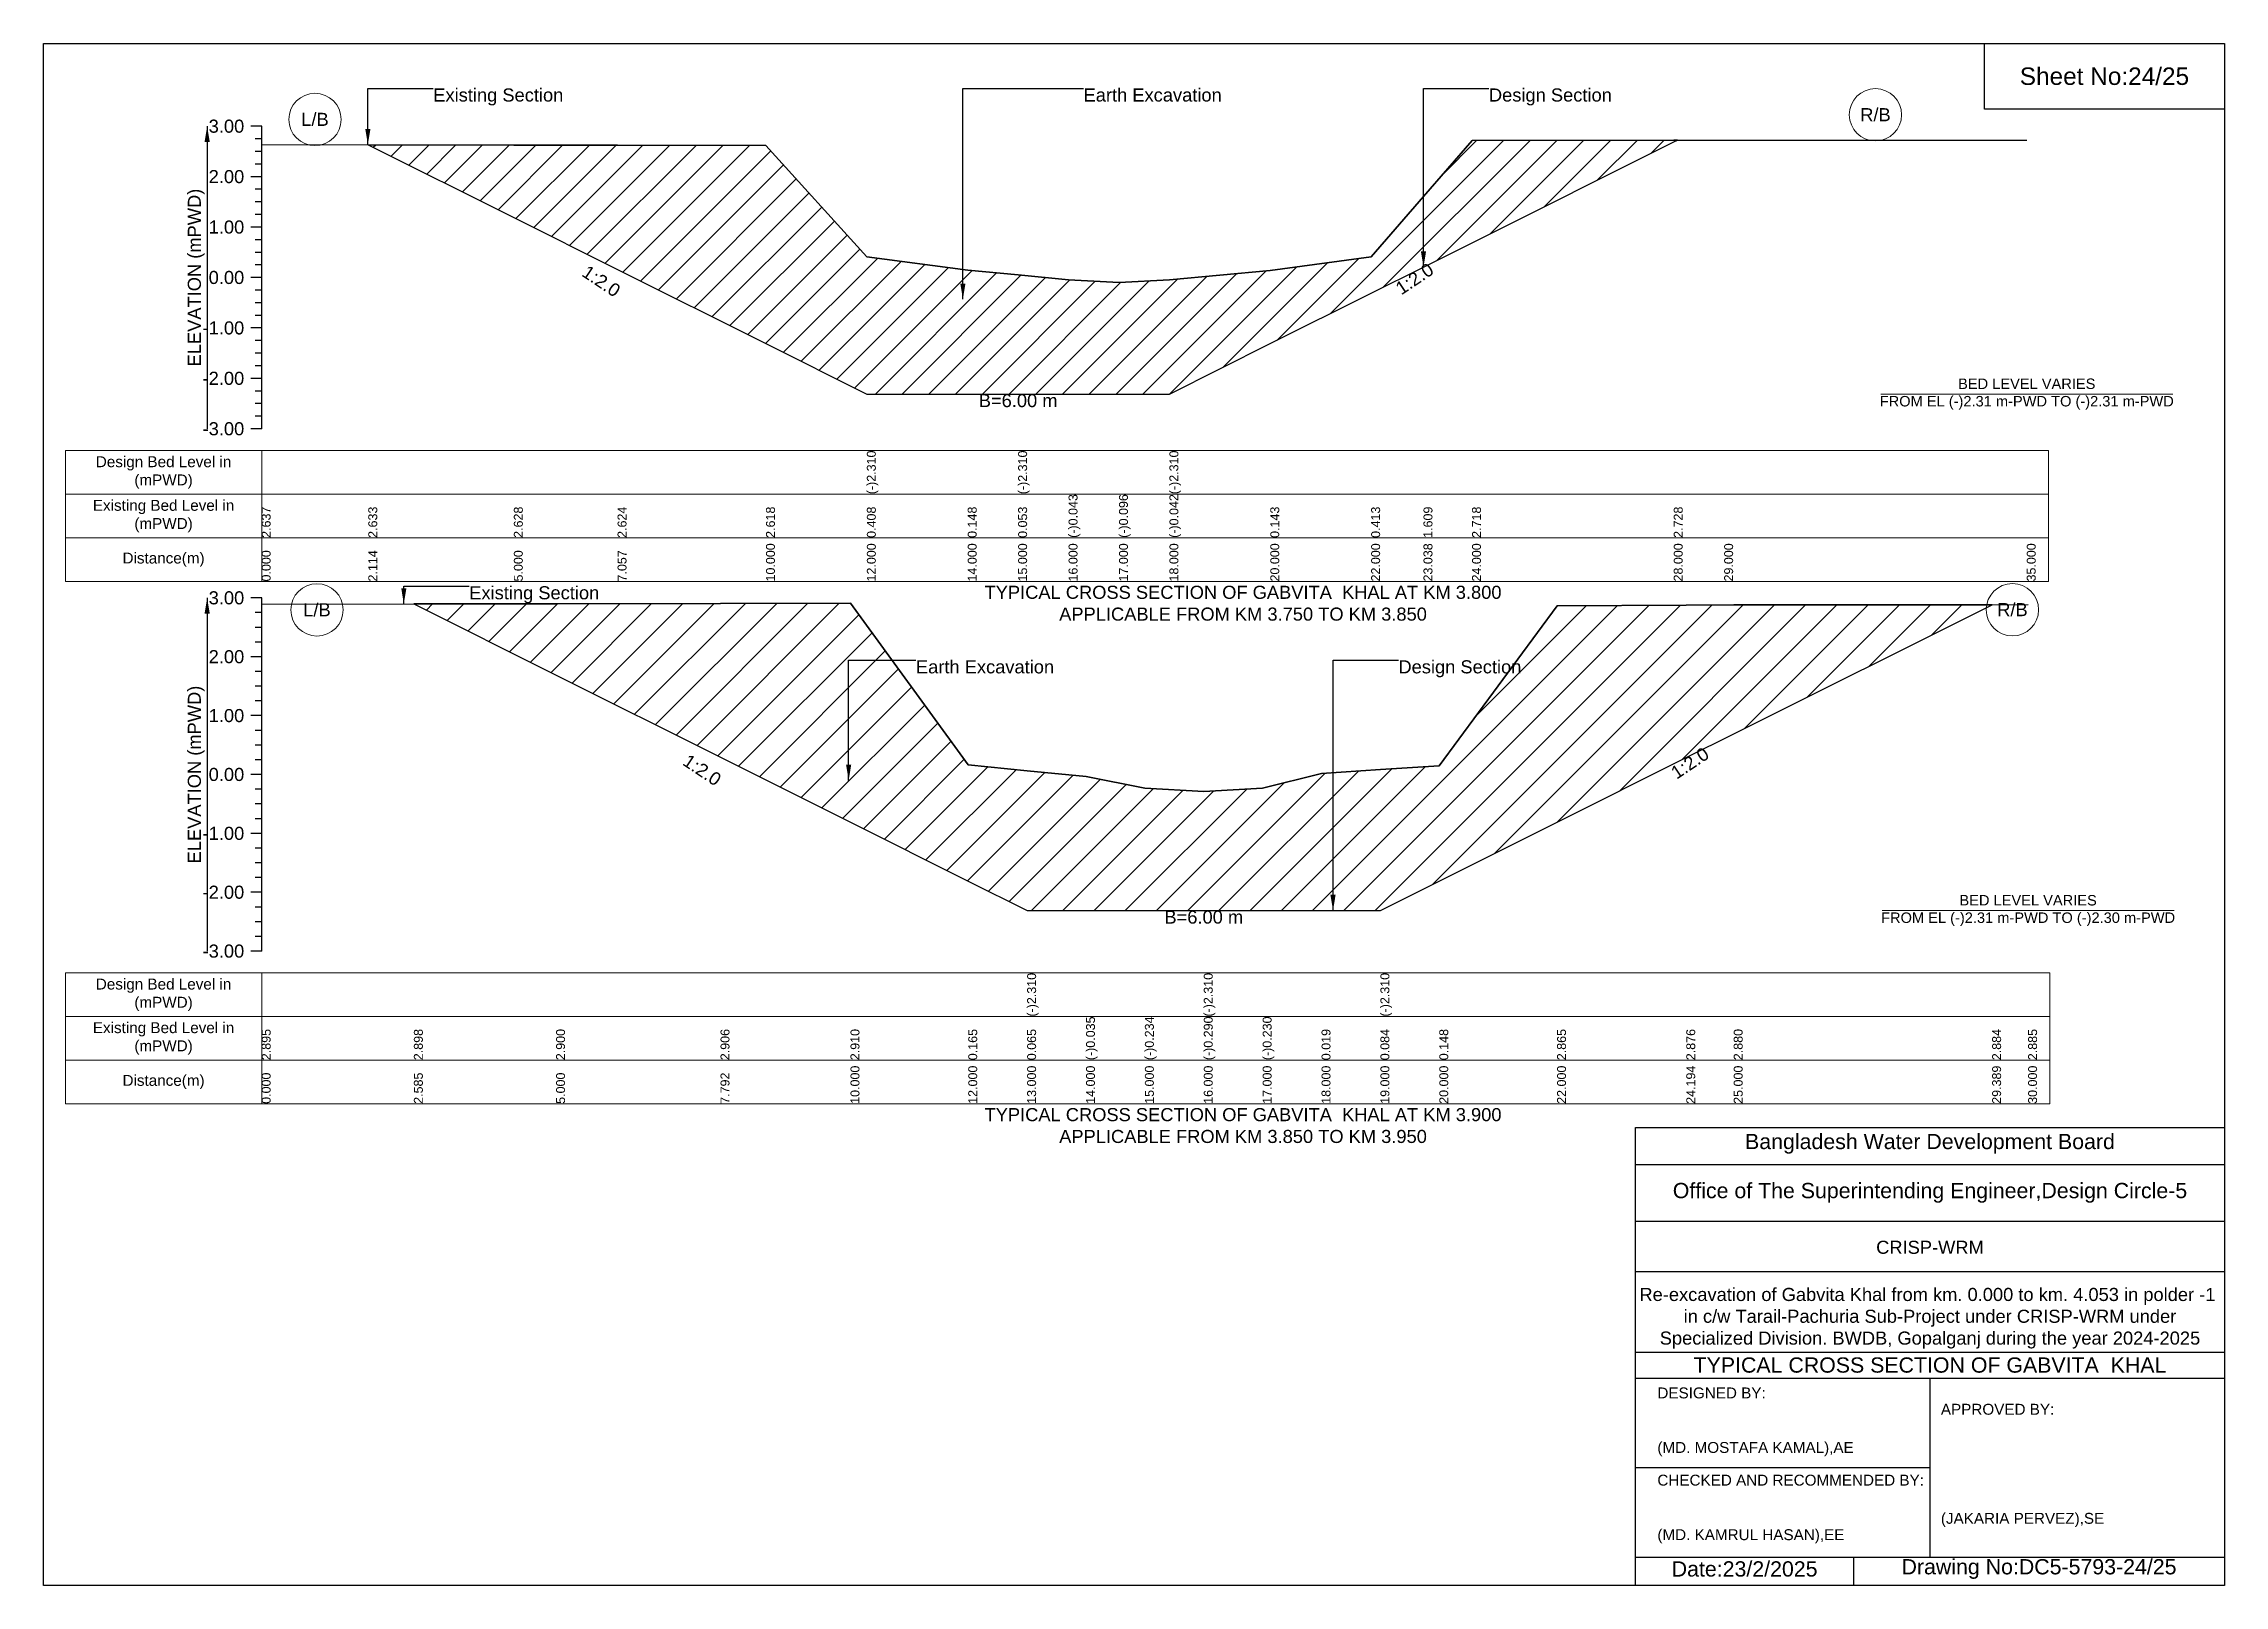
# Model space of a CAD drawing. Header units: feet. Extents: x 91000 to 358000, y -12982 to 34.
# Drawn here: x 330000 to 338000, y -5656 to 0 of the extents above; entities that cross this region are included whole.
import ezdxf

# ---------------------------------------------------------------- set-up
doc = ezdxf.new("R2010")
doc.units = ezdxf.units.FT
doc.header["$LTSCALE"] = 7
doc.header["$MEASUREMENT"] = 0
for name, color, linetype, lineweight in [('Cross section Data Border', 7, 'Continuous', 9), ('Cross Section Labels', 7, 'Continuous', 9), ('Existing_Bed_Level for Xsection', 7, 'Continuous', 25)]:
    doc.layers.add(name, color=color, linetype=linetype, lineweight=lineweight)
doc.styles.get("Standard").update_dxf_attribs({"font": 'arial.ttf'})
doc.dimstyles.get("Standard").update_dxf_attribs({"dimtxt": 0.18, "dimasz": 0.18, "dimexe": 0.18, "dimexo": 0.0625, "dimgap": 0.09, "dimtad": 0, "dimtih": 1, "dimtoh": 1, "dimdec": 4, "dimzin": 0, "dimdsep": 46, "dimtxsty": 'Standard', "dimcen": 0.09, "dimadec": 0, "dimazin": 0, "dimtfac": 1, "dimtdec": 4, "dimtofl": 0, "dimtmove": 0, "dimatfit": 3, "dimfxl": 1, "dimtolj": 1, "dimtzin": 0, "dimarcsym": 0})

msp = doc.modelspace()

# ---------------------------------------------------------------- texts
at = {"attachment_point": 5}
for s, insert, char_height in [('Sheet No:24/25', (337560, -120), 64), ('Bangladesh Water Development Board', (336920, -4036), 56), ('Office of The Superintending Engineer,Design Circle-5', (336920, -4216), 56)]:
    msp.add_mtext(s, dxfattribs=dict(at, insert=insert, char_height=char_height))
for s, insert, char_height, width, attachment_point in [('CRISP-WRM', (336920, -4416), 48, 2240, 5), ('Re-excavation of Gabvita Khal from km. 0.000 to km. 4.053 in polder -1  in c/w Tarail-Pachuria Sub-Project under CRISP-WRM under Specialized Division. BWDB, Gopalganj during the year 2024-2025', (336920, -4676), 48, 2160, 5), ('TYPICAL CROSS SECTION OF GABVITA  KHAL', (336920, -4848), 56, 2240, 5), ('DESIGNED BY:^J^J^J(MD. MOSTAFA KAMAL),AE', (335920, -5056), 40, 1120, 4), ('APPROVED BY:^J^J^J^J^J^J(JAKARIA PERVEZ),SE', (336960, -5216), 40, 1120, 4), ('CHECKED AND RECOMMENDED BY:^J^J^J(MD. KAMRUL HASAN),EE', (335920, -5376), 40, 1120, 4), ('Date:23/2/2025 ', (336240, -5596), 56, 1120, 5), ('Drawing No:DC5-5793-24/25', (337320, -5596), 56, 1760, 5)]:
    msp.add_mtext(s, dxfattribs=dict(insert=insert, char_height=char_height, width=width, attachment_point=attachment_point))
at = {"layer": 'Cross section Data Border', "char_height": 40, "width": 640, "attachment_point": 5}
for s, insert in [('Design Bed Level in (mPWD)', (330440, -1573.2)), ('Existing Bed Level in (mPWD)', (330440, -1733.2)), ('Distance(m)', (330440, -1893.2)), ('Design Bed Level in (mPWD)', (330440, -3489.4)), ('Existing Bed Level in (mPWD)', (330440, -3649.4)), ('Distance(m)', (330440, -3809.4))]:
    msp.add_mtext(s, dxfattribs=dict(at, insert=insert))
at = {"layer": 'Cross Section Labels'}
for s, insert, char_height, attachment_point in [('Existing Section', (331429.5, -164.5), 48, 1), ('Earth Excavation', (333815, -164.5), 48, 1), ('Design Section', (335302, -164.5), 48, 1), ('R/B', (336720, -261.1), 48, 5), ('L/B', (330995.5, -278.2), 48, 5), ('BED LEVEL VARIES ^JFROM EL (-)2.31 m-PWD TO (-)2.31 m-PWD', (337275, -1285.6), 38.4, 5), ('B=6.00 m', (333575, -1285.6), 48, 2), ('Existing Section', (331561.4, -1990.6), 48, 1), ('TYPICAL CROSS SECTION OF GABVITA  KHAL AT KM 3.800^JAPPLICABLE FROM KM 3.750 TO KM 3.850', (334400, -2053.2), 48, 5), ('L/B', (331002.8, -2077.3), 48, 5), ('R/B', (337222.5, -2076.8), 48, 5), ('Earth Excavation', (333200.1, -2262.3), 48, 1), ('Design Section', (334970.1, -2262.3), 48, 1), ('B=6.00 m', (334256, -3180.3), 48, 2), ('BED LEVEL VARIES ^JFROM EL (-)2.31 m-PWD TO (-)2.30 m-PWD', (337280, -3180.3), 38.4, 5), ('TYPICAL CROSS SECTION OF GABVITA  KHAL AT KM 3.900^JAPPLICABLE FROM KM 3.850 TO KM 3.950', (334400, -3969.4), 48, 5)]:
    msp.add_mtext(s, dxfattribs=dict(at, insert=insert, char_height=char_height, attachment_point=attachment_point))
at = {"layer": 'Cross Section Labels', "char_height": 48, "attachment_point": 2}
for insert, rotation in [((332059.3, -851.5), 326.30993), ((335015.8, -842.7), 33.69007), ((332429.2, -2644.9), 326.30993), ((336026, -2619.3), 33.69007)]:
    msp.add_mtext('1:2.0', dxfattribs=dict(at, insert=insert, rotation=rotation))
at = {"layer": 'Existing_Bed_Level for Xsection', "char_height": 48, "attachment_point": 6}
for s, insert in [('3.00', (330736, -303.2)), ('2.00', (330736, -488.2)), ('1.00', (330736, -673.2)), ('0.00', (330736, -858.2)), ('-1.00', (330736, -1043.2)), ('-2.00', (330736, -1228.2)), ('-3.00', (330736, -1413.2)), ('3.00', (330736, -2033.4)), ('2.00', (330736, -2249.4)), ('1.00', (330736, -2465.4)), ('0.00', (330736, -2681.4)), ('-1.00', (330736, -2897.4)), ('-2.00', (330736, -3113.4)), ('-3.00', (330736, -3329.4))]:
    msp.add_mtext(s, dxfattribs=dict(at, insert=insert))
at = {"layer": 'Existing_Bed_Level for Xsection', "rotation": 90}
for s, insert, char_height, attachment_point in [('ELEVATION (mPWD)', (330560, -858.2), 48, 5), ('(-)2.310', (333020, -1653.2), 32.8, 1), ('(-)2.310', (333575, -1653.2), 32.8, 1), ('(-)2.310', (334130, -1653.2), 32.8, 1), ('(-)0.043', (333760, -1813.2), 32.8, 1), ('(-)0.096', (333945, -1813.2), 32.8, 1), ('(-)0.042', (334130, -1813.2), 32.8, 1), ('2.637', (330800, -1813.2), 32.8, 1), ('2.633', (331191, -1813.2), 32.8, 1), ('2.628', (331725, -1813.2), 32.8, 1), ('2.624', (332105.5, -1813.2), 32.8, 1), ('2.618', (332650, -1813.2), 32.8, 1), ('0.408', (333020, -1813.2), 32.8, 1), ('0.148', (333390, -1813.2), 32.8, 1), ('0.053', (333575, -1813.2), 32.8, 1), ('0.143', (334500, -1813.2), 32.8, 1), ('0.413', (334870, -1813.2), 32.8, 1), ('1.609', (335062, -1813.2), 32.8, 1), ('2.718', (335240, -1813.2), 32.8, 1), ('2.728', (335980, -1813.2), 32.8, 1), ('10.000', (332650, -1973.2), 32.8, 1), ('12.000', (333020, -1973.2), 32.8, 1), ('14.000', (333390, -1973.2), 32.8, 1), ('15.000', (333575, -1973.2), 32.8, 1), ('16.000', (333760, -1973.2), 32.8, 1), ('17.000', (333945, -1973.2), 32.8, 1), ('18.000', (334130, -1973.2), 32.8, 1), ('20.000', (334500, -1973.2), 32.8, 1), ('22.000', (334870, -1973.2), 32.8, 1), ('23.038', (335062, -1973.2), 32.8, 1), ('24.000', (335240, -1973.2), 32.8, 1), ('28.000', (335980, -1973.2), 32.8, 1), ('29.000', (336165, -1973.2), 32.8, 1), ('35.000', (337275, -1973.2), 32.8, 1), ('0.000', (330800, -1973.2), 32.8, 1), ('2.114', (331191, -1973.2), 32.8, 1), ('5.000', (331725, -1973.2), 32.8, 1), ('7.057', (332105.5, -1973.2), 32.8, 1), ('ELEVATION (mPWD)', (330560, -2681.4), 48, 5), ('(-)2.310', (333608, -3569.4), 32.8, 1), ('(-)2.310', (334256, -3569.4), 32.8, 1), ('(-)2.310', (334904, -3569.4), 32.8, 1), ('(-)0.035', (333824, -3729.4), 32.8, 1), ('(-)0.234', (334040, -3729.4), 32.8, 1), ('(-)0.290', (334256, -3729.4), 32.8, 1), ('(-)0.230', (334472, -3729.4), 32.8, 1), ('2.895', (330800, -3729.4), 32.8, 1), ('2.898', (331358.3, -3729.4), 32.8, 1), ('2.900', (331880, -3729.4), 32.8, 1), ('2.906', (332483.2, -3729.4), 32.8, 1), ('2.910', (332960, -3729.4), 32.8, 1), ('0.165', (333392, -3729.4), 32.8, 1), ('0.065', (333608, -3729.4), 32.8, 1), ('0.019', (334688, -3729.4), 32.8, 1), ('0.084', (334904, -3729.4), 32.8, 1), ('0.148', (335120, -3729.4), 32.8, 1), ('2.865', (335552, -3729.4), 32.8, 1), ('2.876', (336026, -3729.4), 32.8, 1), ('2.880', (336200, -3729.4), 32.8, 1), ('2.884', (337148, -3729.4), 32.8, 1), ('2.885', (337280, -3729.4), 32.8, 1), ('10.000', (332960, -3889.4), 32.8, 1), ('12.000', (333392, -3889.4), 32.8, 1), ('13.000', (333608, -3889.4), 32.8, 1), ('14.000', (333824, -3889.4), 32.8, 1), ('15.000', (334040, -3889.4), 32.8, 1), ('16.000', (334256, -3889.4), 32.8, 1), ('17.000', (334472, -3889.4), 32.8, 1), ('18.000', (334688, -3889.4), 32.8, 1), ('19.000', (334904, -3889.4), 32.8, 1), ('20.000', (335120, -3889.4), 32.8, 1), ('22.000', (335552, -3889.4), 32.8, 1), ('24.194', (336026, -3889.4), 32.8, 1), ('25.000', (336200, -3889.4), 32.8, 1), ('29.389', (337148, -3889.4), 32.8, 1), ('30.000', (337280, -3889.4), 32.8, 1), ('0.000', (330800, -3889.4), 32.8, 1), ('2.585', (331358.3, -3889.4), 32.8, 1), ('5.000', (331880, -3889.4), 32.8, 1), ('7.792', (332483.2, -3889.4), 32.8, 1)]:
    msp.add_mtext(s, dxfattribs=dict(at, insert=insert, char_height=char_height, attachment_point=attachment_point))

# ---------------------------------------------------------------- hatches: boundary and pattern name
at = {"layer": 'Existing_Bed_Level for Xsection'}
h = msp.add_hatch(dxfattribs=at)
h.set_pattern_fill('ANSI31', color=256, scale=555, style=0)
h.set_pattern_definition([(45, (0, 320), (-49.055533, 49.055533), [])])
h.paths.add_polyline_path([(331191, -371.1), (331725, -638.1), (332105.5, -828.3), (332650, -1100.6), (333020, -1285.6), (333390, -1285.6), (333575, -1285.6), (333760, -1285.6), (333945, -1285.6), (334130, -1285.6), (334500, -1100.6), (334870, -915.6), (335062, -819.6), (335240, -730.6), (335980, -360.6), (335994.1, -353.6), (335980, -353.6), (335240, -355.4), (335062, -560.5), (334870, -781.8), (334500, -831.8), (334130, -866), (333945, -876), (333760, -866.2), (333575, -848.5), (333390, -830.9), (333020, -782.8), (332650, -373.9), (332105.5, -372.8), (331725, -372.1)])
h = msp.add_hatch(dxfattribs=at)
h.set_pattern_fill('ANSI31', color=256, scale=648, style=0)
h.set_pattern_definition([(45, (0, 320), (-57.27565, 57.27565), [])])
h.paths.add_polyline_path([(331358.3, -2055.5), (331880, -2316.3), (332483.2, -2617.9), (332960, -2856.3), (333392, -3072.3), (333608, -3180.3), (333824, -3180.3), (334040, -3180.3), (334256, -3180.3), (334472, -3180.3), (334688, -3180.3), (334904, -3180.3), (335120, -3072.3), (335552, -2856.3), (336026, -2619.3), (336200, -2532.3), (337148, -2058.3), (336200, -2059.3), (336026, -2060.2), (335552, -2062.5), (335120, -2649.4), (334904, -2663.3), (334688, -2677.3), (334472, -2731), (334256, -2744), (334040, -2731.9), (333824, -2688.9), (333608, -2667.3), (333392, -2645.7), (332960, -2052.8), (332483.2, -2053.8), (331880, -2055)])

# ---------------------------------------------------------------- linework, layer by layer
for points in [[(330000, 0), (338000, 0), (338000, -5656), (330000, -5656)], [(337120, 0), (338000, 0), (338000, -240), (337120, -240)]]:
    msp.add_lwpolyline(points, close=True)
for points in [[(335840, -5656), (335840, -3976), (338000, -3976)], [(335840, -4112), (338000, -4112)], [(335840, -4320), (338000, -4320)], [(335840, -4504), (338000, -4504)], [(335840, -4800), (338000, -4800)], [(335840, -4896), (338000, -4896)], [(336920, -4896), (336920, -5552)], [(335840, -5224), (336920, -5224)], [(335840, -5552), (338000, -5552)], [(336640, -5552), (336640, -5656)]]:
    msp.add_lwpolyline(points)
at = {"layer": 'Cross section Data Border'}
for points in [[(330080, -1493.2), (337355, -1493.2), (337355, -1973.2), (330080, -1973.2)], [(330080, -3409.4), (337360, -3409.4), (337360, -3889.4), (330080, -3889.4)]]:
    msp.add_lwpolyline(points, close=True, dxfattribs=at)
for points in [[(330800, -1493.2), (330800, -1973.2)], [(330080, -1653.2), (337355, -1653.2)], [(330080, -1813.2), (337355, -1813.2)], [(330800, -3409.4), (330800, -3889.4)], [(330080, -3569.4), (337360, -3569.4)], [(330080, -3729.4), (337360, -3729.4)]]:
    msp.add_lwpolyline(points, dxfattribs=at)
at = {"layer": 'Cross Section Labels'}
for points in [[(336739.2, -1285.6), (337810.8, -1285.6)], [(336744.2, -3180.3), (337815.8, -3180.3)]]:
    msp.add_lwpolyline(points, dxfattribs=at)
for centre in [(330995.5, -278.2), (336720, -261.1), (331002.8, -2077.3), (337222.5, -2076.8)]:
    msp.add_circle(centre, 96, dxfattribs=at)
at = {"layer": 'Existing_Bed_Level for Xsection'}
for points in [[(330800, -303.2), (330760, -303.2)], [(330800, -1413.2), (330800, -1228.2), (330800, -1043.2), (330800, -858.2), (330800, -673.2), (330800, -488.2), (330800, -303.2)], [(330800, -349.5), (330776, -349.5)], [(330800, -395.7), (330776, -395.7)], [(330800, -370.4), (331191, -371.1), (331725, -372.1), (332105.5, -372.8), (332650, -373.9), (333020, -782.8), (333020, -782.8), (333390, -830.9), (333575, -848.5), (333575, -848.5), (333760, -866.2), (333945, -876), (334130, -866), (334130, -866), (334500, -831.8), (334870, -781.8), (335062, -560.5), (335240, -355.4), (335980, -353.6), (335994.1, -353.6), (336165, -353.6), (337275, -353.6)], [(330800, -442), (330776, -442)], [(330800, -488.2), (330760, -488.2)], [(330800, -534.5), (330776, -534.5)], [(330800, -580.7), (330776, -580.7)], [(330800, -627), (330776, -627)], [(330800, -673.2), (330760, -673.2)], [(330800, -719.5), (330776, -719.5)], [(330800, -765.7), (330776, -765.7)], [(330800, -858.2), (330760, -858.2)], [(330800, -812), (330776, -812)], [(330800, -904.5), (330776, -904.5)], [(330800, -950.7), (330776, -950.7)], [(330800, -997), (330776, -997)], [(330800, -1043.2), (330760, -1043.2)], [(330800, -1089.5), (330776, -1089.5)], [(330800, -1135.7), (330776, -1135.7)], [(330800, -1182), (330776, -1182)], [(330800, -1228.2), (330760, -1228.2)], [(330800, -1274.5), (330776, -1274.5)], [(330800, -1320.7), (330776, -1320.7)], [(330800, -1413.2), (330760, -1413.2)], [(330800, -1367), (330776, -1367)], [(330800, -2033.4), (330760, -2033.4)], [(330800, -3329.4), (330800, -3113.4), (330800, -2897.4), (330800, -2681.4), (330800, -2465.4), (330800, -2249.4), (330800, -2033.4)], [(330800, -2056), (331358.3, -2055.5), (331880, -2055), (332483.2, -2053.8), (332960, -2052.8), (333392, -2645.7), (333608, -2667.3), (333608, -2667.3), (333824, -2688.9), (334040, -2731.9), (334256, -2744), (334256, -2744), (334472, -2731), (334688, -2677.3), (334904, -2663.3), (334904, -2663.3), (335120, -2649.4), (335552, -2062.5), (336026, -2060.2), (336200, -2059.3), (337148, -2058.3), (337280, -2058.2)], [(330800, -2087.4), (330776, -2087.4)], [(330800, -2141.4), (330776, -2141.4)], [(330800, -2195.4), (330776, -2195.4)], [(330800, -2249.4), (330760, -2249.4)], [(330800, -2303.4), (330776, -2303.4)], [(330800, -2357.4), (330776, -2357.4)], [(330800, -2465.4), (330760, -2465.4)], [(330800, -2411.4), (330776, -2411.4)], [(330800, -2519.4), (330776, -2519.4)], [(330800, -2573.4), (330776, -2573.4)], [(330800, -2627.4), (330776, -2627.4)], [(330800, -2681.4), (330760, -2681.4)], [(330800, -2735.4), (330776, -2735.4)], [(330800, -2789.4), (330776, -2789.4)], [(330800, -2843.4), (330776, -2843.4)], [(330800, -2897.4), (330760, -2897.4)], [(330800, -2951.4), (330776, -2951.4)], [(330800, -3005.4), (330776, -3005.4)], [(330800, -3113.4), (330760, -3113.4)], [(330800, -3059.4), (330776, -3059.4)], [(330800, -3167.4), (330776, -3167.4)], [(330800, -3221.4), (330776, -3221.4)], [(330800, -3275.4), (330776, -3275.4)], [(330800, -3329.4), (330760, -3329.4)]]:
    msp.add_lwpolyline(points, dxfattribs=at)
for points in [[(331191, -371.1), (331191, -371.1), (331725, -638.1), (332105.5, -828.3), (332650, -1100.6), (333020, -1285.6), (333020, -1285.6), (333390, -1285.6), (333575, -1285.6), (333575, -1285.6), (333760, -1285.6), (333945, -1285.6), (334130, -1285.6), (334130, -1285.6), (334500, -1100.6), (334870, -915.6), (335062, -819.6), (335240, -730.6), (335980, -360.6), (335994.1, -353.6), (335980, -353.6), (335240, -355.4), (335062, -560.5), (334870, -781.8), (334500, -831.8), (334130, -866), (334130, -866), (333945, -876), (333760, -866.2), (333575, -848.5), (333575, -848.5), (333390, -830.9), (333020, -782.8), (333020, -782.8), (332650, -373.9), (332105.5, -372.8), (331725, -372.1), (331191, -371.1)], [(331358.3, -2055.5), (331358.3, -2055.5), (331880, -2316.3), (332483.2, -2617.9), (332960, -2856.3), (333392, -3072.3), (333608, -3180.3), (333608, -3180.3), (333824, -3180.3), (334040, -3180.3), (334256, -3180.3), (334256, -3180.3), (334472, -3180.3), (334688, -3180.3), (334904, -3180.3), (334904, -3180.3), (335120, -3072.3), (335552, -2856.3), (336026, -2619.3), (336200, -2532.3), (337148, -2058.3), (336200, -2059.3), (336026, -2060.2), (335552, -2062.5), (335120, -2649.4), (334904, -2663.3), (334904, -2663.3), (334688, -2677.3), (334472, -2731), (334256, -2744), (334256, -2744), (334040, -2731.9), (333824, -2688.9), (333608, -2667.3), (333608, -2667.3), (333392, -2645.7), (332960, -2052.8), (332483.2, -2053.8), (331880, -2055), (331358.3, -2055.5)]]:
    msp.add_lwpolyline(points, close=True, dxfattribs=at)

msp.set_redraw_order([(e.dxf.handle, doc.entitydb.next_handle()) for e in msp.query("TEXT MTEXT ATTDEF DIMENSION ARC_DIMENSION")])  # texts and dimensions are drawn at this point

# ---------------------------------------------------------------- leaders
at = {"layer": 'Cross Section Labels', "annotation_type": 0, "has_hookline": 1, "hookline_direction": 0}
for points, text_width in [([(331189.5, -370.4), (331189.5, -164.5), (331429.4, -164.5)], 467.2), ([(333372.3, -937.7), (333372.3, -164.5), (333814.9, -164.5)], 497), ([(335062, -819.6), (335062, -164.5), (335301.9, -164.5)], 441.2), ([(331321.4, -2055.5), (331321.4, -1990.6), (331561.3, -1990.6)], 467.2), ([(332953.2, -2703), (332953.2, -2262.3), (333200, -2262.3)], 497), ([(334730.1, -3180.3), (334730.1, -2262.3), (334970, -2262.3)], 441.2)]:
    msp.add_leader(points, dimstyle='Standard', override={"dimasz": 57.6}, dxfattribs=dict(at, text_width=text_width))
at = {"layer": 'Existing_Bed_Level for Xsection'}
for points in [[(330600, -303.2), (330600, -1413.2)], [(330600, -2033.4), (330600, -3329.4)]]:
    msp.add_leader(points, dimstyle='Standard', override={"dimasz": 57.6}, dxfattribs=at)

doc.saveas('drawing.dxf')
